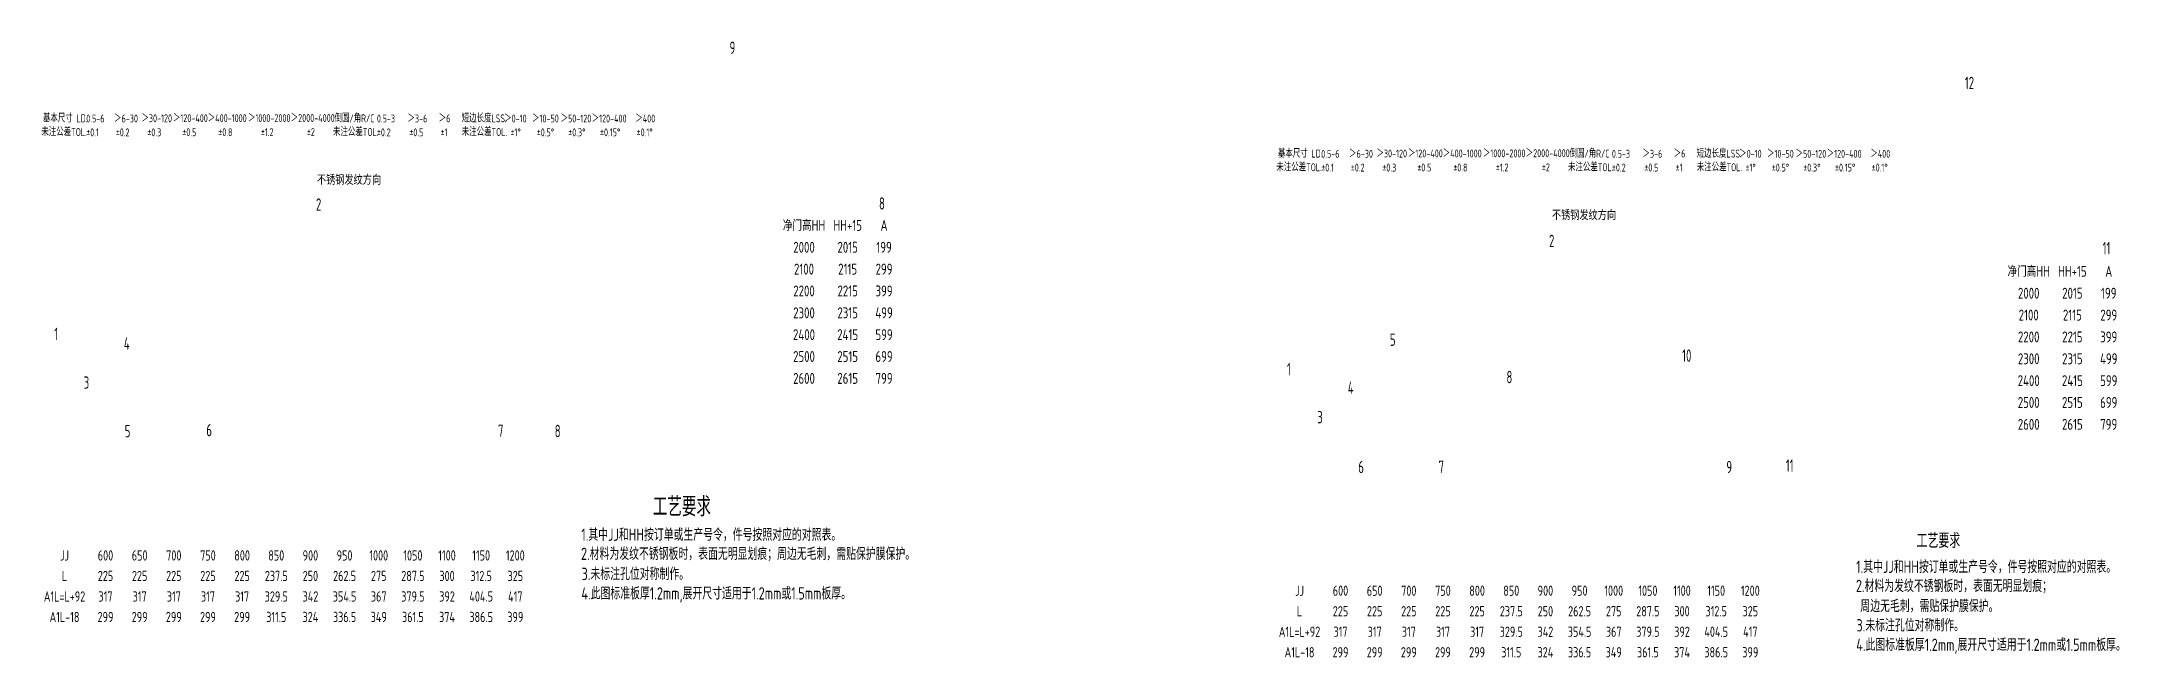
# Model space of a CAD drawing. Header units: inches. Extents: x 14216 to 120088, y -29410 to 23559.
# Drawn here: x 36888 to 37744, y 8214 to 8467 of the extents above; entities that cross this region are included whole.
import ezdxf
from ezdxf.enums import TextEntityAlignment as Align

# ---------------------------------------------------------------- set-up
doc = ezdxf.new("R2010")
doc.units = ezdxf.units.IN
doc.header["$LTSCALE"] = 0.3
doc.header["$MEASUREMENT"] = 0
for name, color, linetype in [('2', 2, 'Continuous'), ('2细实线', 2, 'Continuous'), ('6', 3, 'Continuous'), ('7', 4, 'Continuous')]:
    doc.layers.add(name, color=color, linetype=linetype)
doc.styles.add('HZ', font='isocp2.shx', dxfattribs={"width": 0.7, "bigfont": 'hztxt.shx'})

msp = doc.modelspace()

# ---------------------------------------------------------------- texts
at = {"layer": '2', "color": 6, "style": 'HZ', "width": 0.7}
for p in [(37001.135, 8408.333), (37510.292, 8393.81)]:
    msp.add_text('不锈钢发纹方向', height=4, dxfattribs=at).set_placement(p)
at = {"layer": '2细实线', "style": 'HZ', "width": 0.8}
for s, height, p in [('净门高HH', 4.5, (37201.952, 8391.614)), ('HH+15', 4.5, (37219.952, 8391.614)), ('A', 4.5, (37234.952, 8391.614)), ('2000', 4.5, (37201.952, 8382.614)), ('2015', 4.5, (37219.952, 8382.614)), ('199', 4.5, (37234.952, 8382.614)), ('2100', 4.5, (37201.952, 8373.614)), ('2115', 4.5, (37219.952, 8373.614)), ('299', 4.5, (37234.952, 8373.614)), ('净门高HH', 4.5, (37706.863, 8372.684)), ('HH+15', 4.5, (37724.863, 8372.684)), ('A', 4.5, (37739.863, 8372.684)), ('2200', 4.5, (37201.952, 8364.614)), ('2215', 4.5, (37219.952, 8364.614)), ('399', 4.5, (37234.952, 8364.614)), ('2000', 4.5, (37706.863, 8363.684)), ('2015', 4.5, (37724.863, 8363.684)), ('199', 4.5, (37739.863, 8363.684)), ('2300', 4.5, (37201.952, 8355.614)), ('2315', 4.5, (37219.952, 8355.614)), ('499', 4.5, (37234.952, 8355.614)), ('2100', 4.5, (37706.863, 8354.684)), ('2115', 4.5, (37724.863, 8354.684)), ('299', 4.5, (37739.863, 8354.684)), ('2400', 4.5, (37201.952, 8346.614)), ('2415', 4.5, (37219.952, 8346.614)), ('599', 4.5, (37234.952, 8346.614)), ('2200', 4.5, (37706.863, 8345.684)), ('2215', 4.5, (37724.863, 8345.684)), ('399', 4.5, (37739.863, 8345.684)), ('2500', 4.5, (37201.952, 8337.614)), ('2515', 4.5, (37219.952, 8337.614)), ('699', 4.5, (37234.952, 8337.614)), ('2300', 4.5, (37706.863, 8336.684)), ('2315', 4.5, (37724.863, 8336.684)), ('499', 4.5, (37739.863, 8336.684)), ('2600', 4.5, (37201.952, 8328.614)), ('2615', 4.5, (37219.952, 8328.614)), ('799', 4.5, (37234.952, 8328.614)), ('2400', 4.5, (37706.863, 8327.684)), ('2415', 4.5, (37724.863, 8327.684)), ('599', 4.5, (37739.863, 8327.684)), ('2500', 4.5, (37706.863, 8318.684)), ('2515', 4.5, (37724.863, 8318.684)), ('699', 4.5, (37739.863, 8318.684)), ('2600', 4.5, (37706.863, 8309.684)), ('2615', 4.5, (37724.863, 8309.684)), ('799', 4.5, (37739.863, 8309.684)), ('JJ', 4.224, (36897.08, 8255.688)), ('600', 4.224, (36913.976, 8255.688)), ('650', 4.224, (36928.056, 8255.688)), ('700', 4.224, (36942.136, 8255.688)), ('750', 4.224, (36956.216, 8255.688)), ('800', 4.224, (36970.296, 8255.688)), ('850', 4.224, (36984.376, 8255.688)), ('900', 4.224, (36998.456, 8255.688)), ('950', 4.224, (37012.536, 8255.688)), ('1000', 4.224, (37026.616, 8255.688)), ('1050', 4.224, (37040.696, 8255.688)), ('1100', 4.224, (37054.776, 8255.688)), ('1150', 4.224, (37068.856, 8255.688)), ('1200', 4.224, (37082.936, 8255.688)), ('L', 4.224, (36897.08, 8247.24)), ('225', 4.224, (36913.976, 8247.24)), ('225', 4.224, (36928.056, 8247.24)), ('225', 4.224, (36942.136, 8247.24)), ('225', 4.224, (36956.216, 8247.24)), ('225', 4.224, (36970.296, 8247.24)), ('237.5', 4.224, (36984.376, 8247.24)), ('250', 4.224, (36998.456, 8247.24)), ('262.5', 4.224, (37012.536, 8247.24)), ('275', 4.224, (37026.616, 8247.24)), ('287.5', 4.224, (37040.696, 8247.24)), ('300', 4.224, (37054.776, 8247.24)), ('312.5', 4.224, (37068.856, 8247.24)), ('325', 4.224, (37082.936, 8247.24)), ('JJ', 4.224, (37406.238, 8241.165)), ('600', 4.224, (37423.134, 8241.165)), ('650', 4.224, (37437.214, 8241.165)), ('700', 4.224, (37451.294, 8241.165)), ('750', 4.224, (37465.374, 8241.165)), ('800', 4.224, (37479.454, 8241.165)), ('850', 4.224, (37493.534, 8241.165)), ('900', 4.224, (37507.614, 8241.165)), ('950', 4.224, (37521.694, 8241.165)), ('1000', 4.224, (37535.774, 8241.165)), ('1050', 4.224, (37549.854, 8241.165)), ('1100', 4.224, (37563.934, 8241.165)), ('1150', 4.224, (37578.014, 8241.165)), ('1200', 4.224, (37592.094, 8241.165)), ('A1L=L+92', 4.224, (36897.08, 8238.792)), ('317', 4.224, (36913.976, 8238.792)), ('317', 4.224, (36928.056, 8238.792)), ('317', 4.224, (36942.136, 8238.792)), ('317', 4.224, (36956.216, 8238.792)), ('317', 4.224, (36970.296, 8238.792)), ('329.5', 4.224, (36984.376, 8238.792)), ('342', 4.224, (36998.456, 8238.792)), ('354.5', 4.224, (37012.536, 8238.792)), ('367', 4.224, (37026.616, 8238.792)), ('379.5', 4.224, (37040.696, 8238.792)), ('392', 4.224, (37054.776, 8238.792)), ('404.5', 4.224, (37068.856, 8238.792)), ('417', 4.224, (37082.936, 8238.792)), ('L', 4.224, (37406.238, 8232.717)), ('225', 4.224, (37423.134, 8232.717)), ('225', 4.224, (37437.214, 8232.717)), ('225', 4.224, (37451.294, 8232.717)), ('225', 4.224, (37465.374, 8232.717)), ('225', 4.224, (37479.454, 8232.717)), ('237.5', 4.224, (37493.534, 8232.717)), ('250', 4.224, (37507.614, 8232.717)), ('262.5', 4.224, (37521.694, 8232.717)), ('275', 4.224, (37535.774, 8232.717)), ('287.5', 4.224, (37549.854, 8232.717)), ('300', 4.224, (37563.934, 8232.717)), ('312.5', 4.224, (37578.014, 8232.717)), ('325', 4.224, (37592.094, 8232.717)), ('A1L-18', 4.224, (36897.08, 8230.344)), ('299', 4.224, (36913.976, 8230.344)), ('299', 4.224, (36928.056, 8230.344)), ('299', 4.224, (36942.136, 8230.344)), ('299', 4.224, (36956.216, 8230.344)), ('299', 4.224, (36970.296, 8230.344)), ('311.5', 4.224, (36984.376, 8230.344)), ('324', 4.224, (36998.456, 8230.344)), ('336.5', 4.224, (37012.536, 8230.344)), ('349', 4.224, (37026.616, 8230.344)), ('361.5', 4.224, (37040.696, 8230.344)), ('374', 4.224, (37054.776, 8230.344)), ('386.5', 4.224, (37068.856, 8230.344)), ('399', 4.224, (37082.936, 8230.344)), ('A1L=L+92', 4.224, (37406.238, 8224.269)), ('317', 4.224, (37423.134, 8224.269)), ('317', 4.224, (37437.214, 8224.269)), ('317', 4.224, (37451.294, 8224.269)), ('317', 4.224, (37465.374, 8224.269)), ('317', 4.224, (37479.454, 8224.269)), ('329.5', 4.224, (37493.534, 8224.269)), ('342', 4.224, (37507.614, 8224.269)), ('354.5', 4.224, (37521.694, 8224.269)), ('367', 4.224, (37535.774, 8224.269)), ('379.5', 4.224, (37549.854, 8224.269)), ('392', 4.224, (37563.934, 8224.269)), ('404.5', 4.224, (37578.014, 8224.269)), ('417', 4.224, (37592.094, 8224.269)), ('A1L-18', 4.224, (37406.238, 8215.821)), ('299', 4.224, (37423.134, 8215.821)), ('299', 4.224, (37437.214, 8215.821)), ('299', 4.224, (37451.294, 8215.821)), ('299', 4.224, (37465.374, 8215.821)), ('299', 4.224, (37479.454, 8215.821)), ('311.5', 4.224, (37493.534, 8215.821)), ('324', 4.224, (37507.614, 8215.821)), ('336.5', 4.224, (37521.694, 8215.821)), ('349', 4.224, (37535.774, 8215.821)), ('361.5', 4.224, (37549.854, 8215.821)), ('374', 4.224, (37563.934, 8215.821)), ('386.5', 4.224, (37578.014, 8215.821)), ('399', 4.224, (37592.094, 8215.821))]:
    msp.add_text(s, height=height, dxfattribs=at).set_placement(p, align=Align.MIDDLE_CENTER)
at = {"layer": '2细实线', "color": 6, "style": 'HZ', "width": 0.8}
for s, p in [('1.其中JJ和HH按订单或生产号令，件号按照对应的对照表。', (37110.139, 8261.695)), ('2.材料为发纹不锈钢板时，表面无明显划痕；周边无毛刺，需贴保护膜保护。', (37110.015, 8253.83)), ('3.未标注孔位对称制作。', (37110.254, 8245.544)), ('1.其中JJ和HH按订单或生产号令，件号按照对应的对照表。', (37635.738, 8248.458)), ('4.此图标准板厚1.2mm,展开尺寸适用于1.2mm或1.5mm板厚。', (37110.167, 8237.534)), ('2.材料为发纹不锈钢板时，表面无明显划痕；', (37635.615, 8240.593)), ('周边无毛刺，需贴保护膜保护。', (37637.451, 8232.335)), ('3.未标注孔位对称制作。', (37635.853, 8224.374)), ('4.此图标准板厚1.2mm,展开尺寸适用于1.2mm或1.5mm板厚。', (37635.766, 8216.365))]:
    msp.add_text(s, height=5.08252, dxfattribs=at).set_placement(p)
at = {"layer": '6', "style": 'HZ', "width": 0.7}
for s, p in [('未注公差TOL.', (36887.535, 8428.456)), ('基本尺寸 LD.', (36888.175, 8434.078)), ('0.5-6', (36906.028, 8434)), ('%%P0.1', (36906.028, 8428.313)), ('＞6-30', (36917.519, 8434)), ('%%P0.2', (36918.216, 8428.313)), ('＞30-120', (36928.802, 8434.1)), ('%%P0.3', (36931.216, 8428.313)), ('＞120-400', (36941.774, 8434.142)), ('%%P0.5', (36945.634, 8428.355)), ('＞400-1000', (36956.128, 8434.142)), ('%%P0.8', (36960.476, 8428.355)), ('＞1000-2000', (36972.692, 8434.183)), ('%%P1.2', (36978.031, 8428.396)), ('＞2000-4000', (36990.33, 8434.224)), ('%%P2', (36997.006, 8428.436)), ('未注公差TOL.', (37007.773, 8428.456)), ('倒圆/角R/C', (37008.413, 8434.078)), ('0.5-3', (37025.86, 8434)), ('%%P0.2', (37025.86, 8428.313)), ('＞3-6', (37038.478, 8434)), ('%%P0.5', (37039.24, 8428.313)), ('＞6', (37051.352, 8434.1)), ('%%P1', (37052.136, 8428.313)), ('未注公差TOL.', (37060.834, 8428.456)), ('短边长度LSS.', (37060.828, 8434.078)), ('＞0-10', (37078.336, 8434)), ('%%P1%%D', (37080.941, 8428.313)), ('＞10-50', (37089.836, 8434)), ('%%P0.5%%D', (37091.762, 8428.313)), ('＞50-120', (37101.591, 8434)), ('%%P0.3%%D', (37104.737, 8428.313)), ('＞120-400', (37114.413, 8434)), ('%%P0.15%%D', (37117.84, 8428.313)), ('＞400', (37132.411, 8434)), ('%%P0.1%%D', (37132.941, 8428.313)), ('基本尺寸 LD.', (37397.333, 8419.555)), ('0.5-6', (37415.185, 8419.477)), ('＞6-30', (37426.677, 8419.477)), ('＞30-120', (37437.96, 8419.577)), ('＞120-400', (37450.932, 8419.619)), ('＞400-1000', (37465.285, 8419.619)), ('＞1000-2000', (37481.85, 8419.66)), ('＞2000-4000', (37499.487, 8419.701)), ('倒圆/角R/C', (37517.571, 8419.555)), ('0.5-3', (37535.017, 8419.477)), ('＞3-6', (37547.635, 8419.477)), ('＞6', (37560.51, 8419.577)), ('短边长度LSS.', (37569.985, 8419.555)), ('＞0-10', (37587.494, 8419.477)), ('＞10-50', (37598.993, 8419.477)), ('＞50-120', (37610.748, 8419.477)), ('＞120-400', (37623.57, 8419.477)), ('＞400', (37641.568, 8419.477)), ('未注公差TOL.', (37396.693, 8413.933)), ('%%P0.1', (37415.185, 8413.79)), ('%%P0.2', (37427.373, 8413.79)), ('%%P0.3', (37440.373, 8413.79)), ('%%P0.5', (37454.791, 8413.832)), ('%%P0.8', (37469.634, 8413.832)), ('%%P1.2', (37487.188, 8413.872)), ('%%P2', (37506.163, 8413.913)), ('未注公差TOL.', (37516.931, 8413.933)), ('%%P0.2', (37535.017, 8413.79)), ('%%P0.5', (37548.397, 8413.79)), ('%%P1', (37561.294, 8413.79)), ('未注公差TOL.', (37569.991, 8413.933)), ('%%P1%%D', (37590.099, 8413.79)), ('%%P0.5%%D', (37600.919, 8413.79)), ('%%P0.3%%D', (37613.894, 8413.79)), ('%%P0.15%%D', (37626.998, 8413.79)), ('%%P0.1%%D', (37642.098, 8413.79))]:
    msp.add_text(s, height=3.25, dxfattribs=at).set_placement(p)
at = {"layer": '7', "style": 'HZ', "width": 0.7}
for s, height, p in [('9', 5.096, (37171.276, 8462.214)), ('12', 5.0961, (37680.542, 8447.752)), ('2', 5.096, (37000.738, 8397.681)), ('8', 5.096, (37232.861, 8398.113)), ('2', 5.096, (37509.117, 8382.666)), ('11', 5.0961, (37737.328, 8379.689)), ('1', 5.096, (36892.831, 8344.351)), ('4', 5.096, (36921.549, 8340.462)), ('5', 5.096, (37443.519, 8341.995)), ('10', 5.0961, (37563.99, 8335.433)), ('3', 5.096, (36905, 8324.35)), ('1', 5.096, (37401.055, 8329.852)), ('4', 5.096, (37426.16, 8322.233)), ('8', 5.096, (37491.56, 8326.6)), ('6', 5.096, (36955.565, 8304.754)), ('7', 5.096, (37075.78, 8304.51)), ('3', 5.096, (37413.559, 8310.095)), ('5', 5.096, (36921.908, 8304.321)), ('8', 5.096, (37099.181, 8304.386)), ('6', 5.096, (37430.471, 8289.584)), ('7', 5.096, (37463.559, 8289.675)), ('9', 5.096, (37582.212, 8289.558)), ('11', 5.0961, (37606.719, 8290.159))]:
    msp.add_text(s, height=height, dxfattribs=at).set_placement(p)
at = {"layer": '7', "color": 3, "style": 'HZ', "width": 0.75}
for height, p in [(8, (37139.604, 8271.783)), (6, (37660.638, 8258.762))]:
    msp.add_text('工艺要求', height=height, dxfattribs=at).set_placement(p)

doc.saveas('drawing.dxf')
